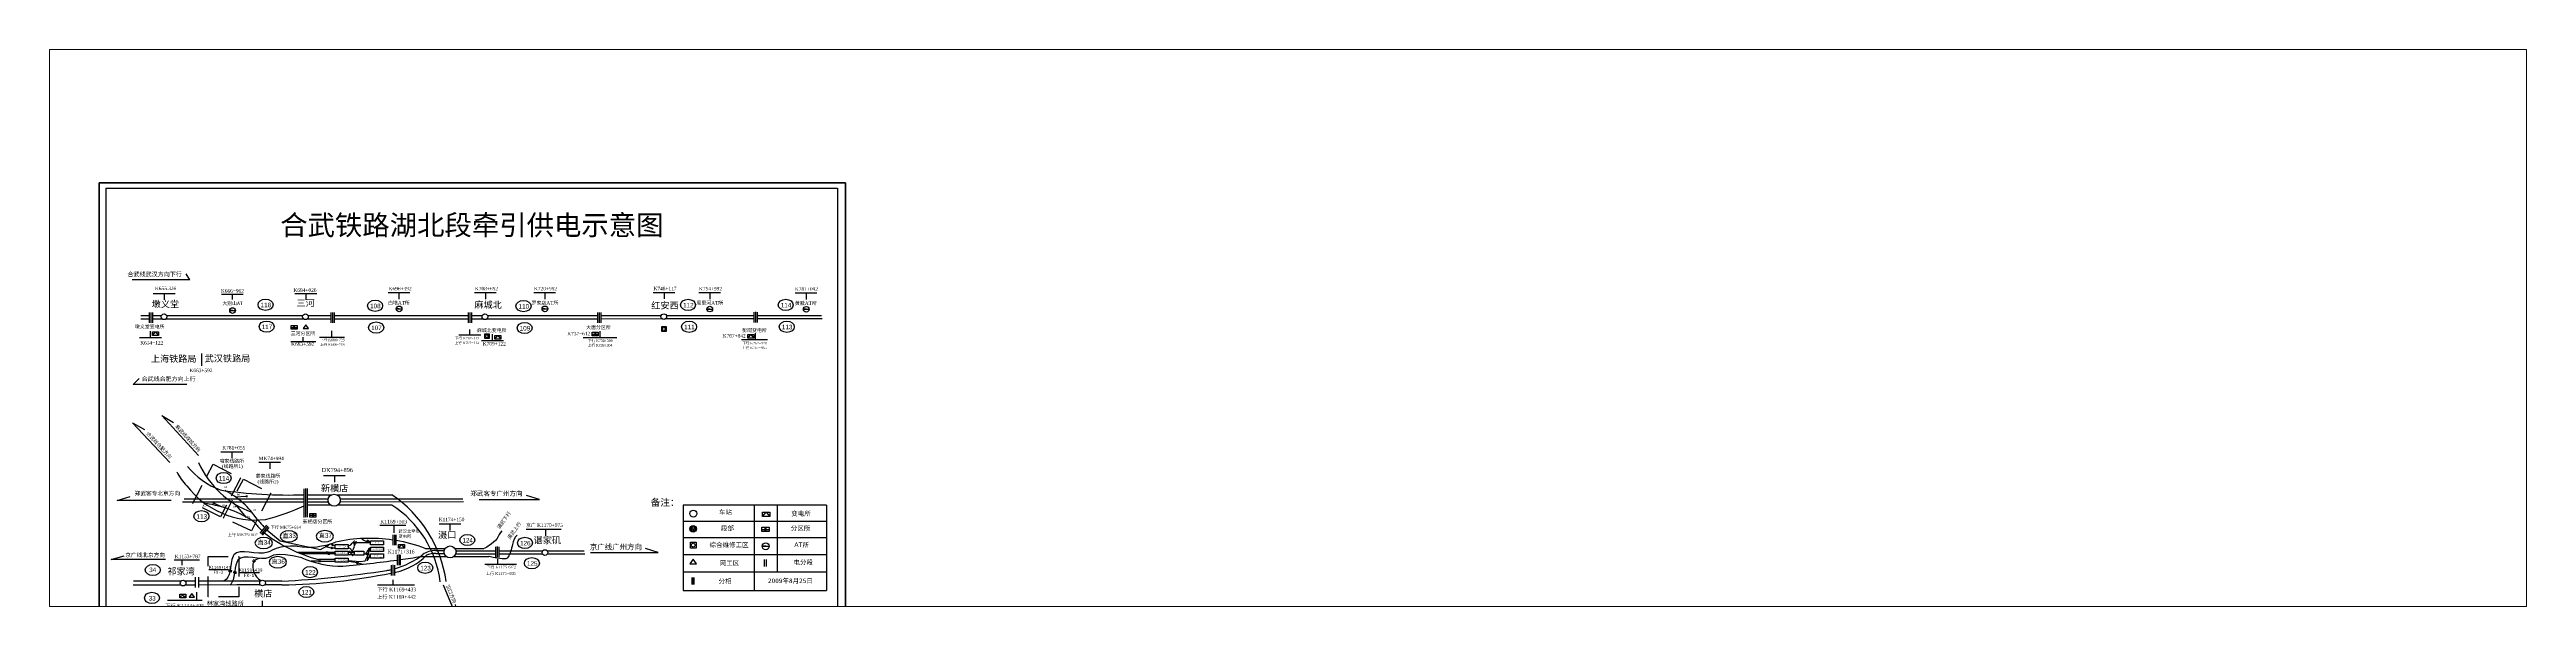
# Paper-space layout 'Layout1' of a CAD drawing. Header units: millimetres. Extents: x 245 to 2201, y 55 to 495.
# The model-space entities are those that its viewports show. They can reach past a viewport. Long polylines and large blocks are cut down to what shows.
import ezdxf

# ---------------------------------------------------------------- set-up
doc = ezdxf.new("R2010")
doc.units = ezdxf.units.MM
doc.header["$MEASUREMENT"] = 0
doc.linetypes.add('DASHED', pattern=[19.049999999999997, 12.7, -6.35])
for name, color, linetype, lineweight in [('上站', 10, 'Continuous', 35), ('上站2', 140, 'Continuous', 40), ('站线', 7, 'Continuous', 30)]:
    doc.layers.add(name, color=color, linetype=linetype, lineweight=lineweight)
doc.styles.get("Standard").update_dxf_attribs({"font": 'SimSun.ttf', "height": 6})
doc.styles.add('style1', font='TIMES.TTF', dxfattribs={"height": 1.5})
doc.styles.add('style12', font='SimSun.ttf', dxfattribs={"height": 25.5})
doc.styles.add('隶书', font='SimSun.ttf', dxfattribs={"height": 6.5})

# ---------------------------------------------------------------- blocks, each defined once
blk = doc.blocks.new('GK')
blk.add_lwpolyline([(1229.141677789151, 364.2860213285414), (1227.456014536725, 364.2818338093824), (1227.453868852095, 365.1455675846083), (1229.139532104522, 365.1497551037673)], close=True)
at = {"layer": '上站', "color": 1}
for p, q in [((1225.305913214531, 369.1571468478255), (1225.305913214531, 364.6803197689305)), ((1225.305913214531, 364.6803197689305), (1227.448520461127, 364.6803197689305)), ((1230.759829916145, 364.6803197689305), (1229.201571079991, 364.6803197689305)), ((1230.759829916145, 369.1571468478255), (1230.759829916145, 364.6803197689305))]:
    blk.add_line(p, q, dxfattribs=at)
at = {"layer": '上站'}
for p, q in [((1226.864172050685, 370.3250141180947), (1226.864172050685, 367.0160543094685)), ((1229.006784684819, 370.9089492789475), (1229.006784684819, 366.2374771464346))]:
    blk.add_line(p, q, dxfattribs=at)

msp = doc.modelspace()

# ---------------------------------------------------------------- linework, layer by layer
for p, q in [((88.73930480520471, 252.5994711476228), (91.70253227856915, 256.2656254941232)), ((91.70253227856915, 256.2656254941232), (94.66575975193359, 252.5994711476228)), ((241.3101168255048, 263.1560777791394), (238.7702078781026, 259.3489174481276)), ((238.7702078781026, 259.3489174481276), (244.1322381235482, 259.3489174481276)), ((244.1322381235482, 259.3489174481276), (241.4512230008254, 263.1560777791394)), ((429.7441106993674, 248.8865440327567), (432.7073381727319, 252.5526983792572)), ((432.7073381727319, 252.5526983792572), (435.6705656460963, 248.8865440327567)), ((333.8907663142277, 40.67033656538661), (336.8539937875921, 44.33649091188704)), ((336.8539937875921, 44.33649091188704), (339.8172212609566, 40.67033656538661))]:
    msp.add_line(p, q)
at = {"lineweight": -3}
for p, q in [((681.8383006532481, 249.8807614834169), (684.8015281266125, 253.5469158299173)), ((684.8015281266125, 253.5469158299173), (687.764755599977, 249.8807614834169)), ((696.4040225836279, 72.10610927245853), (700.0166824983348, 76.57575224377342)), ((700.0166824983348, 76.57575224377342), (703.6293424130416, 72.10610927245853)), ((627.2794738845034, 29.54460793855263), (624.1829086279499, 24.90305556353627)), ((624.1829086279499, 24.90305556353627), (630.7201022464922, 24.90305556353627)), ((630.7201022464922, 24.90305556353627), (627.451505437221, 29.54460793855263)), ((127.8407634115488, -4.524776316432053), (125.3008544641466, -8.331936647443854)), ((125.3008544641466, -8.331936647443854), (130.6628847095922, -8.331936647443854)), ((130.6628847095922, -8.331936647443854), (127.9818695868694, -4.524776316432053))]:
    msp.add_line(p, q, dxfattribs=at)
for points in [[(88.73930480520471, 256.2656254941232), (94.66575975193359, 256.2656254941232), (94.66575975193359, 252.5994711476228), (88.73930480520471, 252.5994711476228)], [(419.7666387992994, 254.2228158640985), (424.1765269921005, 254.2228158640985), (424.1765269921005, 249.4029235426372), (419.7666387992994, 249.4029235426372)], [(429.7441106993674, 252.5526983792572), (435.6705656460963, 252.5526983792572), (435.6705656460963, 248.8865440327567), (429.7441106993674, 248.8865440327567)], [(596.0424041990385, 261.3674087563627), (600.4522923918397, 261.3674087563627), (600.4522923918397, 256.5475164349014), (596.0424041990385, 256.5475164349014)], [(333.8907663142277, 44.33649091188704), (339.8172212609566, 44.33649091188704), (339.8172212609566, 40.67033656538661), (333.8907663142277, 40.67033656538661)]]:
    msp.add_lwpolyline(points, close=True)
for points in [[(226.772507398691, 262.5251827604764), (232.6989623454199, 262.5251827604764), (232.6989623454199, 258.8590284139759), (226.772507398691, 258.8590284139759)], [(526.8716028734877, 255.7744229592581), (532.7980578202166, 255.7744229592581), (532.7980578202166, 252.1082686127576), (526.8716028734877, 252.1082686127576)], [(681.8383006532481, 253.5469158299173), (687.764755599977, 253.5469158299173), (687.764755599977, 249.8807614834169), (681.8383006532481, 249.8807614834169)], [(245.4941739308051, 75.24883316775697), (251.420628877534, 75.24883316775697), (251.420628877534, 71.58267882125654), (245.4941739308051, 71.58267882125654)], [(696.4040225836279, 76.57575224377342), (703.6293424130416, 76.57575224377342), (703.6293424130416, 72.10610927245853), (696.4040225836279, 72.10610927245853)], [(695.8034147017319, 61.55774272089323), (703.0287345311456, 61.55774272089323), (703.0287345311456, 57.08809974957836), (695.8034147017319, 57.08809974957836)], [(624.8342164016811, 46.52894720527152), (630.2105928174896, 46.52894720527152), (630.2105928174896, 40.65270856363372), (624.8342164016811, 40.65270856363372)], [(115.9355532636912, -5.235358827610185), (121.8620082104201, -5.235358827610185), (121.8620082104201, -8.901513174110619), (115.9355532636912, -8.901513174110619)]]:
    msp.add_lwpolyline(points, close=True, dxfattribs=at)
for centre in [(421.833772716477, 251.8817247719046), (598.1095381162162, 259.0263176641688)]:
    msp.add_circle(centre, 1.549067057630964)
msp.add_circle((627.3543914162708, 43.67477349722219), 1.888566610089617, dxfattribs=at)
at = {"layer": '站线', "color": 5, "lineweight": 100}
for p, q in [((35.52161906694164, 404.5294322489913), (779.2440861148498, 404.5294322489915)), ((35.52161906694161, 404.5294322489913), (35.5216190669415, -41.26358683912781)), ((779.0994243092864, 404.5294322489915), (779.1728003518463, -41.26358683912782))]:
    msp.add_line(p, q, dxfattribs=at)
at = {"layer": '站线', "color": 5}
for p, q in [((42.1986745713848, 399.2691319217591), (771.1512286079014, 399.269131921759)), ((42.20660042549896, 399.2653435096072), (42.22859833868218, -33.80197280815628)), ((771.1231159831835, 399.2691319217591), (771.0079209060498, -33.93926605447632)), ((269.5457490029926, 272.3089346376506), (403.1124133846984, 272.3089346376505)), ((535.7820027084672, 272.3987294580094), (595.4924321841777, 272.3987294580095)), ((600.7263125481882, 272.3987294580095), (687.7970484872435, 272.3987294580095)), ((433.5842423289278, 38.03090039455328), (477.5296444284504, 38.03090039455333)), ((481.8808415666372, 38.03090039455333), (518.7232866438426, 38.03090039455327)), ((173.6526373110452, 7.797528942617646), (134.4330309735778, 7.786704748286274)), ((196.1979176694224, 7.797528942617647), (173.6526373110452, 7.797528942617646)), ((217.5840519296107, 7.797528942617646), (200.4283742232826, 7.797528942617647))]:
    msp.add_line(p, q, dxfattribs=at)
at = {"layer": '站线', "color": 7, "lineweight": -3}
for p, q in [((125.9706884956158, 307.8804959077497), (68.25361653377558, 307.8804959077497)), ((125.8295520001216, 307.8804959077497), (122.1878493142995, 313.9529480596016)), ((89.45374531250081, 294.4131710018207), (111.1611423030922, 294.4131710018207)), ((100.3704330593391, 294.4414214720198), (100.3704330593391, 287.9267387686066)), ((157.261453080901, 293.7091690023974), (178.9688500714924, 293.7091690023974)), ((168.4003718922149, 277.4003246357695), (165.5696929501382, 277.4003246357695)), ((165.5696929501382, 277.4003246357695), (171.2310508342916, 277.4003246357695)), ((168.1781408277393, 293.7374194725965), (168.1781408277393, 288.3421512924026)), ((230.5763358561376, 294.4131710018207), (252.283732846729, 294.4131710018207)), ((241.4930236029759, 294.4414214720198), (241.4930236029759, 287.9267387686066)), ((323.3087126429705, 295.2973856344283), (345.0161096335619, 295.2973856344283)), ((331.5444927316444, 278.9986523650368), (337.2058506157978, 278.9986523650368)), ((334.3751716737211, 278.9986523650368), (331.5444927316444, 278.9986523650368)), ((334.2254003898088, 295.3256361046273), (334.2254003898088, 288.8109534012141)), ((409.4681364205958, 295.2973856344282), (431.1755334111872, 295.2973856344282)), ((420.3848241674341, 295.3256361046273), (420.3848241674341, 288.8109534012141)), ((468.6040418616635, 295.2973856344282), (490.3114388522549, 295.2973856344282)), ((479.6705008924141, 278.9986523650367), (476.8398219503374, 278.9986523650367)), ((476.8398219503374, 278.9986523650367), (482.5011798344908, 278.9986523650367)), ((479.5207296085018, 295.3256361046273), (479.5207296085018, 288.8109534012141)), ((587.5051648947579, 295.3871804547871), (609.2125618853493, 295.3871804547871)), ((598.4218526415962, 295.4154309249862), (598.4218526415962, 288.900748221573)), ((632.8777643162007, 295.2067720798642), (654.5851613067921, 295.2067720798642)), ((641.1135444048746, 278.9080388104726), (646.774902289028, 278.9080388104726)), ((643.9442233469513, 278.9080388104726), (641.1135444048746, 278.9080388104726)), ((643.794452063039, 295.2350225500632), (643.794452063039, 288.72033984665)), ((728.9856169277296, 294.9147988484456), (750.693013918321, 294.9147988484456)), ((740.0520759584801, 278.6160655790541), (737.2213970164034, 278.6160655790541)), ((737.2213970164034, 278.6160655790541), (742.8827549005568, 278.6160655790541)), ((739.9023046745679, 294.9430493186446), (739.9023046745679, 288.4283666152314)), ((97.57855786163464, 250.3144203591552), (75.87116087104323, 250.3144203591552)), ((86.66187011479633, 250.2861698889561), (86.66187011479633, 256.8008525923693)), ((227.2666507849146, 260.6601498487352), (229.0648609118418, 260.6601498487352)), ((229.254149784367, 261.7953589257003), (229.254149784367, 259.5249407717691)), ((229.9166515212785, 261.7953589257003), (229.9166515212785, 259.4303379964311)), ((230.1059341825205, 260.6601498487352), (232.0934393932559, 260.6601498487352)), ((238.8549245428385, 246.6825594223411), (238.8549245428385, 250.8401950484609)), ((279.9801959293798, 250.5812744431645), (254.9090007383527, 250.5812744431645)), ((267.4190980874632, 250.5530239729654), (267.4190980874632, 257.0677066763786)), ((415.6663134273563, 252.8962568079452), (393.9589164367649, 252.8962568079452)), ((404.749625680518, 252.8680063377461), (404.749625680518, 258.5586360077209)), ((438.2903517528571, 247.2444800262205), (416.5829547622657, 247.2444800262205)), ((427.3736640060188, 247.2162295560214), (427.3736640060188, 253.7309122594346)), ((551.3509353705863, 250.2868212579236), (517.7219903290156, 250.2868212579236)), ((527.3657462597114, 253.9093900475169), (529.1639563866386, 253.9093900475169)), ((529.420959214888, 255.044599124482), (529.420959214888, 252.7741809705508)), ((530.0834609517995, 255.044599124482), (530.0834609517995, 252.6795781952129)), ((530.2727436130415, 253.9093900475169), (532.2602488237769, 253.9093900475169)), ((534.7160001511993, 250.2585707877245), (534.7160001511993, 256.7732534911377)), ((701.3688512101996, 248.2386974768806), (675.5804044370286, 248.2386974768806)), ((689.4644997098967, 248.2104470066816), (689.4644997098967, 254.7251297100948)), ((137.6339134993927, 234.7381866741325), (137.6339134993927, 222.4189793449075)), ((226.4665568905918, 246.6818630768956), (251.5508205312601, 246.6818630768956)), ((69.4138323820207, 203.6536884517236), (75.50214085410425, 209.7261406035755)), ((122.7642153766901, 203.6536884517236), (69.4138323820207, 203.6536884517236)), ((105.8768429893315, 126.151209104129), (68.87853785989188, 165.5082715691003)), ((68.87853785989188, 165.5082715691003), (80.5734627354613, 158.7564216120725)), ((134.4616705895023, 133.0349491212807), (97.83038183605419, 172.7338361659356)), ((97.83038183605419, 172.7338361659356), (109.4621131807923, 165.8736924639957)), ((53.39138248858353, 88.28158695122693), (66.32107843081167, 92.17795815132558)), ((107.4085366928061, 88.28158695122693), (53.39138248858353, 88.28158695122693)), ((247.9758163164811, 74.51900933298089), (247.9758163164811, 72.24859117904975)), ((248.6383180533926, 74.51900933298089), (248.6383180533926, 72.15398840371176)), ((414.0203233771317, 89.1509926334038), (474.1944071085528, 89.1509926334038)), ((474.1944071085528, 89.1509926334038), (461.2647111663247, 93.04736383350246)), ((617.454064277398, 83.38269787317853), (617.454064277398, -1.439733455082205)), ((617.5513380792622, 83.654162783756), (760.2351628670133, 83.654162783756)), ((688.3102006016873, -1.380016765175185), (688.3102006016871, 83.53207309443644)), ((711.0618669331315, 83.53207309443644), (711.0618669331316, 16.85812938010176)), ((760.1932627164015, 83.56003606905836), (760.1932627164015, -1.525999245707936)), ((245.9883173170288, 73.38380025601577), (247.7865274439559, 73.38380025601577)), ((248.8276007146346, 73.38380025601577), (250.8151059253701, 73.38380025601577)), ((374.1245287197748, 64.85654113951227), (395.8319257103662, 64.85654113951227)), ((385.0412164666132, 64.88479160971133), (385.0412164666132, 58.37010890629813)), ((460.9626752738095, 59.50549234036066), (495.9685532683568, 59.50549234036066)), ((480.2177492891069, 59.53374281055972), (480.2177492891069, 53.01906010714652)), ((617.5176207918215, 67.4571399728263), (760.1623453036902, 67.4571399728263)), ((760.1755950100683, 50.96953493268802), (617.5176207918215, 50.96953493268802)), ((696.4058564715837, 59.28396195299069), (698.5981693136329, 59.28396195299069)), ((698.8289434706013, 60.66796786007242), (698.8289434706013, 57.89995604590786)), ((699.6366416611309, 60.66796786007242), (699.6366416611309, 57.78461975891821)), ((699.8674082455274, 59.28396195299069), (702.2905028171172, 59.28396195299069)), ((47.45465712396935, 29.24488596234505), (60.38435306619749, 33.14125716244371)), ((101.471811328192, 29.24488596234505), (47.45465712396935, 29.24488596234505)), ((110.0934627242243, 29.1029053134647), (135.5218096783938, 29.1029053134647)), ((117.9473743364829, 29.1029053134647), (117.9473743364829, 23.74908558392906)), ((190.1621293721516, 26.21413538281638), (188.463793789012, 28.08075634746558)), ((191.2157834603856, 27.26333931531974), (189.3409959323396, 29.26224040022191)), ((254.516760343379, 28.49578027992754), (254.516760343379, 26.63890817709841)), ((255.4432249426573, 28.51002698319928), (255.4432249426573, 26.65315488037015)), ((261.9813083951231, 37.45059372881462), (261.9813083951231, 35.59372162598549)), ((262.9077729944013, 37.46484043208636), (262.9077729944013, 35.60796832925723)), ((263.7733108648331, 35.87791927464866), (263.7733108648331, 34.02104717181953)), ((264.6997754641113, 35.8921659779204), (264.6997754641113, 34.03529387509127)), ((302.251702254054, 28.43882063756567), (302.1045908365268, 28.29067491775459)), ((302.4579360934222, 28.27667227865641), (302.251702254054, 28.43882063756567)), ((302.4579360934222, 28.27667227865641), (302.6914895283262, 28.09304428480573)), ((302.6914895283262, 28.09304428480573), (302.4579360934222, 28.27667227865641)), ((302.6914895283262, 28.09304428480573), (302.520050371495, 27.91516445603338)), ((302.520050371495, 27.91516445603338), (302.6914895283262, 28.09304428480573)), ((524.9858838489688, 36.24597215811809), (592.6219321044811, 36.24597215811809)), ((592.6219321044811, 36.24597215811809), (579.6922361622529, 40.14234335821675)), ((617.5176207918215, 34.48192496974997), (760.1755950100683, 34.48192496974997)), ((699.6646646621238, 42.52603338195991), (696.2136031296001, 42.52603338195991)), ((696.2136031296001, 42.52603338195991), (703.1157261946474, 42.52603338195991)), ((698.1435308340438, 29.23627258949357), (698.1435308340438, 22.29699037180008)), ((700.1461334848985, 29.23627258949357), (700.1461334848985, 22.29699037180008)), ((312.7585530768113, 4.100872158209313), (349.8376012708152, 4.100872158209313)), ((378.3095128948626, 3.932483724187477), (392.102718167943, -28.9287171335701)), ((419.9210841383074, 24.60050031836568), (451.1926461398964, 24.60050031836568)), ((760.1755950100683, 16.85724168292668), (617.4476498051596, 16.85724168292668)), ((625.8601128419288, 11.27012969523766), (625.8601128419288, 4.330847477544182)), ((626.9281651440949, 11.4035745875689), (626.9281651440949, 4.464292369875409)), ((627.8627154927835, 11.27012969523766), (627.8627154927835, 4.330847477544182)), ((103.5134001411368, -11.28934576212055), (138.2715392634698, -11.28934576212055)), ((116.1219834412602, -7.088241850282884), (117.7005066729505, -7.088241850282884)), ((119.4293616054354, -7.088241850282884), (117.6253377169112, -5.886093304728547)), ((119.4293616054354, -7.088241850282884), (121.1582227492042, -7.088241850282884)), ((132.5382368620182, -3.222572046314895), (132.5382368620182, -11.28934603975995)), ((150.1823462707248, -23.17142287153888), (175.2231018832904, -23.17142287153888)), ((187.2018469918321, -18.62947687153519), (212.4901502742393, -18.62947687153519)), ((197.8750028975637, -11.84923500634022), (197.8750028975637, -18.63066921857353)), ((392.102718167943, -28.9287171335701), (390.6897977977972, -15.49881014524533)), ((617.454064277398, -1.439733455082205), (760.1932627164015, -1.525999245707936))]:
    msp.add_line(p, q, dxfattribs=at)
at = {"layer": '站线'}
for p, q in [((77.18437448989425, 272.317864541934), (85.41907159295943, 272.3176177447717)), ((76.98640680382232, 269.2835153275191), (85.41907159295944, 269.2835926280057))]:
    msp.add_line(p, q, dxfattribs=at)
at = {"layer": '站线', "color": 7}
for p, q in [((85.41907159295943, 275.4365744933893), (85.41907159295943, 265.1689766284912)), ((87.06167491941369, 275.5361363733173), (87.06167491941369, 265.1689766284912)), ((88.66381039567705, 275.4365744933893), (88.66381039567705, 265.1689766284912)), ((266.301010200275, 275.4365744933893), (266.301010200275, 265.1689766284912)), ((267.9436135267292, 275.5361363733173), (267.9436135267292, 265.1689766284912)), ((269.5457490029926, 275.4365744933893), (269.5457490029926, 265.1689766284912)), ((403.1124133846984, 275.4365744933893), (403.1124133846984, 265.1689766284912)), ((404.7550167111526, 275.5361363733173), (404.7550167111526, 265.1689766284912)), ((406.357152187416, 275.4365744933893), (406.357152187416, 265.1689766284912)), ((531.9706447135482, 275.4365744933893), (531.9706447135482, 265.1689766284912)), ((533.6132480400024, 275.5361363733173), (533.6132480400024, 265.1689766284912)), ((535.2153835162658, 275.4365744933893), (535.2153835162658, 265.1689766284912)), ((687.7970484872435, 275.851520368924), (687.7970484872435, 265.5839225040258)), ((689.4396518136978, 275.9510822488519), (689.4396518136978, 265.5839225040258)), ((691.0417872899611, 275.851520368924), (691.0417872899611, 265.5839225040258)), ((156.8029856468261, 136.7297699409373), (178.5103826374175, 136.7297699409373)), ((167.7196733936644, 136.7580204111364), (167.7196733936644, 130.2433377077232)), ((194.6190154303026, 126.2428011035972), (216.326412420894, 126.2428011035972)), ((205.5357031771409, 126.2710515737963), (205.5357031771409, 119.7563688703831)), ((239.5006226870114, 99.9105864705707), (239.5006226870114, 71.33116862656607)), ((241.1432260134657, 100.0280701502052), (241.1432260134657, 71.39336586873105)), ((242.745361489729, 99.94960441089643), (242.745361489729, 71.51776035305375)), ((258.9229393469927, 112.9260180676556), (280.6303363375841, 112.9260180676556)), ((269.839627093831, 112.9542685378547), (269.839627093831, 106.4395858344415)), ((202.2561887055209, 63.43944926706763), (195.5480913155191, 55.66609765264093)), ((203.5648106620137, 62.44166831365237), (196.7916668224258, 54.59294079239169)), ((204.7127024823923, 61.31957427973884), (198.0046050923905, 53.54622266531214)), ((328.027917992194, 53.84827372556902), (328.027917992194, 43.58067586067091)), ((329.6705213186483, 53.94783560549695), (329.6705213186483, 43.58067586067091)), ((331.2726567949117, 53.84827372556902), (331.2726567949117, 43.58067586067091)), ((332.3151750602278, 34.06070087996341), (332.3151750602278, 23.7931030150653)), ((333.9577783866821, 34.16026275989134), (333.9577783866821, 23.7931030150653)), ((335.5599138629455, 34.06070087996341), (335.5599138629455, 23.7931030150653)), ((430.3395035262101, 42.04727127149499), (430.3395035262101, 31.77967340659688)), ((431.9821068526644, 42.14683315142292), (431.9821068526644, 31.77967340659688)), ((433.5842423289278, 42.04727127149499), (433.5842423289278, 31.77967340659688)), ((131.1882921708602, 11.68884957629723), (131.1882921708602, 1.421251711399123)), ((134.4330309735778, 11.68884957629723), (134.4330309735778, 1.421251711399123)), ((326.5799161826144, 23.81629064349909), (326.5799161826144, 13.54869277860098)), ((328.2225195090687, 23.91585252342702), (328.2225195090687, 13.54869277860098)), ((329.824654985332, 23.81629064349909), (329.824654985332, 13.54869277860098))]:
    msp.add_line(p, q, dxfattribs=at)
at = {"layer": '站线', "color": 1}
for p, q in [((88.66381039567703, 272.3175204986534), (97.54090455788803, 272.3172544485946)), ((102.7679579927101, 272.3170977917147), (198.6841236040609, 272.3142231459087)), ((198.6841236040609, 272.3142231459087), (238.4638309549766, 272.3130017880662)), ((243.694416359319, 272.3128411932069), (266.301010200275, 272.3121471021105)), ((243.6960305863695, 272.3089346376505), (266.2733770451846, 272.3125780315104)), ((243.6960305863695, 272.3089346376505), (266.2733770451846, 272.3089346376505)), ((394.265708243679, 272.3089346376505), (403.1124133846984, 272.3089346376505)), ((406.3659075192172, 272.3089346376505), (417.2663794916838, 272.3089346376505)), ((422.5002598556944, 272.3089346376505), (531.970644713548, 272.3089346376506)), ((691.0417872899611, 272.3987294580095), (755.3187030746267, 272.3987294580094)), ((370.5077584317842, 38.22688168189245), (379.3065306351243, 38.2268816818925)), ((390.9657595431763, 38.03090039455322), (430.3395035262101, 38.03090039455328)), ((117.1386901673069, 7.781931694112574), (69.83191600992859, 7.780848657127081)), ((131.1882921708602, 7.785809234877676), (121.1124966797791, 7.783028422456967))]:
    msp.add_line(p, q, dxfattribs=at)
at = {"layer": '站线', "color": 3}
for p, q in [((88.66381039567705, 269.2836223718524), (98.09887529911836, 269.2837088611326)), ((102.2099577577228, 269.2837465465715), (239.0223446942611, 269.2850006773053)), ((243.1359765545871, 269.28514920636), (266.301010200275, 269.2859856158064)), ((243.1385479326232, 269.2878724915973), (266.2733770451846, 269.2887257023196)), ((406.3574742757312, 269.293487106994), (417.818172887955, 269.2939236008514)), ((421.9486092493635, 269.2940759310274), (531.9706447135482, 269.2981335352515)), ((691.0417872899611, 269.3058602524783), (755.7808034973423, 269.3075853933623)), ((370.9861860780002, 35.25041550378035), (379.3529803511204, 35.25112682236368)), ((390.818403925143, 35.05542407525418), (430.3395035262101, 35.05641681054443)), ((117.1226657499976, 3.766607285958491), (69.47874480806058, 3.751763204073995)), ((131.1882921708602, 3.821933548850029), (121.145303123772, 3.782430078786876))]:
    msp.add_line(p, q, dxfattribs=at)
at = {"layer": '站线', "color": 30}
for p, q in [((269.5457490029926, 269.2860681197407), (403.1124133846984, 269.2909940480723)), ((535.4116151256071, 269.2995298236112), (596.1239895748537, 269.3019993663899)), ((600.0949192929717, 269.3021608883349), (687.7970484872435, 269.3057282691496)), ((433.5842423289278, 35.05649831553163), (477.1242258136878, 35.05759200165318)), ((482.2863185733427, 35.05772166888681), (519.4309678756035, 35.058654709834)), ((172.6229151432273, 3.98491405002278), (134.4330309735778, 3.83469652624201)), ((196.2438442996419, 3.98491405002278), (172.6229151432273, 3.98491405002278)), ((217.5840519296107, 3.98491405002278), (200.3824475930631, 3.98491405002278))]:
    msp.add_line(p, q, dxfattribs=at)
at = {"layer": '站线', "color": 5, "lineweight": -3}
for p, q in [((118.5402081381399, 86.94761485093017), (239.5006226870114, 86.95595984631359)), ((120.0841804982667, 89.93756707087795), (239.5006226870114, 89.937567070878)), ((283.7861903886587, 43.0288339630697), (286.3401245383284, 43.96413670008587)), ((286.3401245383284, 43.96413670008587), (287.7499436807484, 45.50461769826688)), ((287.7499436807484, 45.50461769826688), (289.744849327777, 47.7246217087777)), ((289.5026411368235, 45.90836499933721), (289.1835712134562, 47.09842586772174)), ((289.6140906488363, 47.83502189349383), (289.7755940207426, 48.00605023640492)), ((289.9068838579988, 47.5996604139491), (289.6140906488363, 47.83502189349383)), ((289.9068838579988, 47.5996604139491), (290.0695432803477, 47.78016914286491))]:
    msp.add_line(p, q, dxfattribs=at)
at = {"layer": '站线', "color": 3, "lineweight": 30}
for p, q in [((149.9549039157762, 84.82674059874037), (148.7375868862753, 85.78598173123862)), ((149.3520132063831, 86.56571437353347), (150.569330235884, 85.60647324103525)), ((150.569330235884, 85.60647324103525), (149.9549039157762, 84.82674059874037)), ((157.3439761320551, 81.7533443991706), (150.2970026483381, 85.22729728381819))]:
    msp.add_line(p, q, dxfattribs=at)
at = {"layer": '站线', "color": 1, "lineweight": 30}
for p, q in [((170.9076058491225, 91.75325215864854), (181.9431720943251, 92.29037275507693)), ((181.906218143586, 92.73839422864987), (183.455922372864, 92.75891500707883)), ((181.9193623947536, 91.74575636670701), (181.906218143586, 92.73839422864987)), ((183.4690666240316, 91.76627714513594), (181.9193623947536, 91.74575636670701))]:
    msp.add_line(p, q, dxfattribs=at)
at = {"layer": '站线', "lineweight": -3}
for p, q in [((182.1956692204985, 71.26375064112653), (172.0225817104438, 83.58038950136688)), ((315.2977577116495, 63.4520452489827), (340.9055991416839, 63.4520452489827)), ((329.2682969186014, 63.34552630611836), (329.2682969186014, 56.04838701628944)), ((432.3345788901386, 29.62080608580902), (432.3345788901386, 24.58176311845421)), ((328.1763011856594, 9.12117792565266), (328.1763011856594, 4.082134958297843))]:
    msp.add_line(p, q, dxfattribs=at)
at = {"layer": '站线', "color": 1, "lineweight": -3}
for p, q in [((242.745361489729, 89.93756707087795), (263.9181131950566, 89.93756707087795)), ((242.745361489729, 86.95611460381568), (263.8890685298409, 86.95689438210884)), ((275.4578086877524, 89.93756707087795), (397.8944982175617, 89.93756707087795)), ((275.4869591067127, 86.95732211142335), (398.4101410312767, 86.96185550894012))]:
    msp.add_line(p, q, dxfattribs=at)
at = {"layer": '站线', "color": 0, "lineweight": -3}
for p, q in [((242.7474947048686, 93.79115080082028), (267.1344632353483, 93.79115080082028)), ((242.8754752091918, 83.6764529597292), (266.0191657781872, 83.67669900106236)), ((272.2414586474608, 93.79115080082028), (327.6539462849978, 93.79115080082028)), ((273.3568563367183, 83.67677700829124), (327.2482547391628, 83.67734992951438)), ((161.1957827240849, -19.06040173882332), (161.1957827240849, -23.1532669516555))]:
    msp.add_line(p, q, dxfattribs=at)
at = {"layer": '站线', "color": 5, "lineweight": 30}
for p, q in [((202.6976271842629, 58.98450251330139), (216.0101708755901, 47.98929610596679)), ((216.0101708755901, 47.98929610596679), (256.1025940250474, 39.29719573948705)), ((256.1025940250474, 39.29719573948705), (262.7570391102199, 43.00868814281057)), ((260.7894724940343, 42.40199792353269), (267.1534989601569, 41.11677904275712)), ((267.6316351761197, 41.04853660902154), (270.7510342173991, 40.90067800259385)), ((268.3463555538256, 43.78602531016077), (270.7324124318184, 42.91455172373935))]:
    msp.add_line(p, q, dxfattribs=at)
at = {"layer": '站线', "color": 6, "lineweight": 30}
for p, q in [((297.3206173970093, 49.93072952290072), (299.0978598469155, 48.71129015789484)), ((263.1260066704563, 43.12427802158891), (265.4600725229466, 44.85028036657241)), ((267.9798563175136, 44.13562816530066), (266.3308406874092, 45.08768778323931)), ((299.0978598469155, 48.71129015789484), (301.3689678169612, 47.70875295921724))]:
    msp.add_line(p, q, dxfattribs=at)
at = {"layer": '站线', "color": 125, "lineweight": 30}
for p, q in [((261.97459032341, 36.4278291616647), (233.1418081407656, 36.42782916166471)), ((263.7753584009204, 34.9961955263534), (236.647359664875, 34.9961955263534)), ((270.7631571247912, 29.3666033804966), (254.1552739139879, 29.3666033804966)), ((270.7344745758601, 27.50268593739384), (255.4464885294656, 27.50268593739384))]:
    msp.add_line(p, q, dxfattribs=at)
at = {"layer": '站线', "color": 53, "lineweight": 30}
msp.add_line((254.516760343379, 27.55708918696291), (246.8808040054309, 27.55708918696291), dxfattribs=at)
at = {"layer": '站线', "color": 51, "lineweight": -3}
for p, q in [((270.7680000388282, 36.45173444533975), (262.9107691170168, 36.45173444533975)), ((270.7432855549414, 35.00853637365253), (264.7002079898671, 35.00853637365253)), ((283.7540709329987, 34.27328885106181), (287.9325684067662, 34.27328885106181)), ((283.7794415536191, 36.59387212917682), (284.9220568197488, 36.59387212917682)), ((290.0347992777242, 43.12569463099135), (289.5347918370971, 45.77028644628808)), ((290.9834480256104, 46.14489790588777), (291.3365433256549, 46.14489790588777))]:
    msp.add_line(p, q, dxfattribs=at)
at = {"layer": '站线', "color": 125, "lineweight": -3}
for p, q in [((283.7802851579982, 28.47157866275302), (295.4850772216159, 27.2689453859166)), ((283.7968760441436, 27.79217824162151), (292.598950413776, 26.20729198715708)), ((295.4850772216159, 27.2689453859166), (300.4572501941657, 28.14232594653367)), ((300.4572501941657, 28.14232594653367), (301.7877392802329, 30.71408496877848)), ((301.7877392802329, 30.71408496877848), (303.1824238704957, 33.40993021527802)), ((302.8701149446933, 32.78550844691563), (302.8565860300005, 30.87384854268748)), ((303.1824238704957, 33.40993021527802), (304.0836554679699, 35.8250346182449)), ((304.0836554679699, 37.52037554240269), (304.6576188926047, 37.9442141787531)), ((304.0836554679699, 35.8250346182449), (304.0836554679699, 37.52037554240269))]:
    msp.add_line(p, q, dxfattribs=at)
at = {"layer": '站线', "color": 70, "lineweight": -3}
msp.add_line((285.3567630324251, 36.58813758534416), (287.9697182441087, 36.58813758534416), dxfattribs=at)
at = {"layer": '站线', "color": 130, "lineweight": -3}
for p, q in [((288.367555820907, 34.27215828778753), (290.0523587466741, 34.24236862659382)), ((288.4122980976681, 36.595806345862), (290.0523587466741, 36.56601668466828)), ((299.1051398402706, 34.94891618753172), (301.1386013319352, 34.87886212831108)), ((301.1386013319352, 34.87886212831108), (301.9334328811601, 36.14283186804278)), ((301.1386013319352, 34.87886212831108), (302.4709026051933, 34.36513690109678)), ((301.9334328811601, 36.14283186804278), (303.4760728465553, 39.13174149570659)), ((303.4760728465553, 39.13174149570659), (304.5979729384635, 39.66879991433416))]:
    msp.add_line(p, q, dxfattribs=at)
at = {"layer": '站线', "color": 97, "lineweight": 30}
for p, q in [((291.8047125120793, 46.13054111443853), (305.8361967010133, 46.13054111443853)), ((303.3650920036453, 47.60908631497659), (305.8156065052171, 47.59133783370817))]:
    msp.add_line(p, q, dxfattribs=at)
at = {"layer": '站线', "color": 53, "lineweight": -3}
for p, q in [((293.1014886675475, 26.0973413035008), (298.6095088198645, 24.7673021514014)), ((305.0550190449139, 39.63350727046054), (305.8171374909434, 39.62161592422308)), ((305.1145400206296, 37.93108329928873), (305.8230739662104, 37.93108329928873))]:
    msp.add_line(p, q, dxfattribs=at)
at = {"layer": '站线', "color": 242, "lineweight": 30}
msp.add_line((301.3689678169612, 47.70875295921724), (302.9134824587527, 47.62144078351957), dxfattribs=at)
at = {"layer": '站线', "color": 175, "lineweight": -3}
for p, q in [((303.1278829497605, 28.8503309806074), (302.4579360934222, 28.27667227865641)), ((302.8571796775286, 30.7028474422641), (302.9318230428762, 28.68849697757105)), ((302.9311474723913, 34.22802896003137), (305.8213555128459, 33.99985599381398)), ((303.7020963312461, 29.82555758454509), (303.1278829497605, 28.8503309806074)), ((304.084905252239, 31.41269134431241), (303.7020963312461, 29.82555758454509)), ((304.7165462207922, 32.71300256372706), (304.084905252239, 31.41269134431241)), ((305.8266983405847, 32.78948585023863), (304.7165462207922, 32.71300256372706))]:
    msp.add_line(p, q, dxfattribs=at)
at = {"layer": '站线', "color": 2, "lineweight": -3}
for p, q in [((356.0088116783954, 32.39831186634547), (381.1080806365748, 32.39831186634547)), ((360.482192800504, 40.24263028921996), (380.2119958696393, 40.24263028921996)), ((389.120519513092, 32.39831186634547), (423.9235809503448, 32.32769535213185)), ((390.0166042800275, 40.24263028921996), (418.8851162695391, 40.24263028921996))]:
    msp.add_line(p, q, dxfattribs=at)
at = {"layer": '站线', "color": 7, "linetype": 'DASHED', "lineweight": -3}
for points in [[(149.0745542383841, 124.4410380115984), (176.3303092183726, 110.3915646436471), (156.4310124464164, 71.7621900668056), (128.9118322774957, 85.3551083372937)], [(179.2164078368254, 109.462432928634), (206.4721628168139, 95.4129595606828), (187.1989529675709, 58.04571469479072), (159.2795082667769, 70.77534912508565)], [(143.9836833755938, 32.32943976088852), (174.647055597557, 32.47601882921936), (174.6766497701701, -7.886162822896836), (144.0247662614468, -7.767861956247316)]]:
    msp.add_lwpolyline(points, close=True, dxfattribs=at)
at = {"layer": '站线', "color": 9, "lineweight": -3}
for points in [[(270.748652198803, 44.11872112284618), (283.7789869124463, 44.11872112284618), (283.7789869124463, 40.06374439909268), (270.748652198803, 40.06374439909268)], [(270.748652198803, 37.71615075173031), (283.7789869124463, 37.71615075173031), (283.7789869124463, 33.66117402797681), (270.748652198803, 33.66117402797681)], [(270.748652198803, 30.67330785479135), (283.7789869124463, 30.67330785479135), (283.7789869124463, 26.83176563213055), (270.748652198803, 26.83176563213055)], [(290.0481317903104, 37.50556617431721), (299.1223257923702, 37.50556617431721), (299.1223257923702, 33.66997161844483), (290.0481317903104, 33.66997161844483)], [(305.8150056564264, 48.05180165475758), (318.725826998867, 48.05180165475758), (318.725826998867, 43.79782591286494), (305.8150056564264, 43.79782591286494)], [(305.8150056564264, 41.53359253291273), (318.7944748176233, 41.53359253291273), (318.7944748176233, 37.27961679102009), (305.8150056564264, 37.27961679102009)], [(305.8150056564264, 35.01538341106789), (318.8631915598889, 35.01538341106789), (318.8631915598889, 30.69279265902878), (305.8150056564264, 30.69279265902878)]]:
    msp.add_lwpolyline(points, close=True, dxfattribs=at)
at = {"layer": '站线', "lineweight": -3}
for points in [[(144.9157202853746, 19.23119976945532), (163.9010832349502, 19.23119976945532)], [(164.2085871315758, 17.9294162639851), (167.3012994908631, 17.03660504001402)], [(164.346041067126, 18.61619388160545), (167.4387534264133, 17.72338265763437)], [(164.5522207798585, 19.30297256944129), (167.6449331391459, 18.41016134547021)], [(168.9118143338151, 16.32313303728688), (172.0045266931024, 15.4303218133158)], [(169.0492682693653, 17.00991065490723), (172.1419806286526, 16.11709943093615)], [(169.2554479820978, 17.69668934274307), (172.3481603413852, 16.80387811877199)], [(174.7192398785438, 16.2987348556039), (195.328069904465, 16.2987348556039)]]:
    msp.add_lwpolyline(points, dxfattribs=at)
at = {"layer": '站线', "color": 7, "lineweight": -3}
for centre, radius in [((100.1543986884826, 271.2298760864483), 2.830678942076702), ((168.4003718922149, 277.4003246357695), 2.830678942076702), ((241.0790904043643, 271.2298760864483), 2.830678942076702), ((334.3751716737211, 278.9986523650368), 2.830678942076702), ((419.8833196736891, 271.2298760864483), 2.830678942076702), ((479.6705008924141, 278.9986523650367), 2.830678942076702), ((598.1093723661829, 271.3196709068072), 2.830678942076702), ((643.9442233469513, 278.9080388104726), 2.830678942076702), ((740.0520759584801, 278.6160655790541), 2.830678942076702), ((269.6879609414045, 88.3908659021838), 5.973560707088836), ((627.5313357805873, 75.07799705582522), 3.451061532523679), ((627.4040730625588, 59.85291012226654), 3.300759257274198), ((627.397288037305, 59.79814889231676), 2.318102331177045), ((627.4040730625588, 59.85291012226654), 1.120473641450936), ((385.1143000748334, 36.82929746029572), 5.973560707088836), ((479.7052429975438, 36.21995750774681), 2.830678942076702), ((699.6646646621238, 42.52603338195991), 3.451061532523679), ((119.1261498661645, 5.766305930600538), 2.830678942076702), ((198.3131459463525, 5.916424849380974), 2.830678942076702)]:
    msp.add_circle(centre, radius, dxfattribs=at)
at = {"layer": '站线', "lineweight": -3}
msp.add_arc((219.7272963499319, 163.7658763551585), 93.12867850421078, 203.9519983762767, 249.8510590979106, dxfattribs=at)
at = {"layer": '站线', "color": 3}
for centre, radius, start, end in [((164.5730503354488, 143.1330042223462), 58.03734126932424, 207.2338306508691, 223.9902430891662), ((319.1867498765884, 74.48459887618182), 58.92335198816625, 281.7819402672673, 315.9737484123791), ((209.1806891752566, 587.2843880477981), 583.360002804154, 281.9354033724163, 282.0714290697038)]:
    msp.add_arc(centre, radius, start, end, dxfattribs=at)
at = {"layer": '站线', "color": 3, "lineweight": 30}
for centre, radius, start, end in [((191.6695462699113, 155.1208226442335), 86.46124611968054, 217.2186717639828, 276.2985943919497), ((126.7953093611782, -26.44170858226354), 112.4767963379875, 55.7839678638673, 82.34613424259061), ((139.9858878581385, 305.4210874336765), 244.0303954567064, 284.5167302254964, 294.1459169470567), ((254.4333959585813, 117.0860183790435), 81.79024194052904, 218.1511251673616, 226.0858760058647), ((369.7908770797899, 14.67212231045262), 20.57854254054612, 86.64108935664918, 113.6775131520383)]:
    msp.add_arc(centre, radius, start, end, dxfattribs=at)
at = {"layer": '站线', "color": 1}
for centre, radius, start, end in [((184.4641264263023, 172.5881519863192), 79.23428590581528, 219.5858199059831, 248.9846230483163), ((309.4247440607032, 95.5812017273511), 78.13751130754913, 285.1339800560734, 308.5249879320252)]:
    msp.add_arc(centre, radius, start, end, dxfattribs=at)
at = {"layer": '站线', "color": 1, "lineweight": 30}
for centre, radius, start, end in [((225.2577592667366, 572.469315600349), 478.8726498954095, 261.690293380358, 271.7035254603625), ((119.4460414452998, 19.15873102015415), 89.12168074487633, 34.02726966677959, 62.22404944941509), ((256.2717913879213, 117.7407145423907), 79.51404606814981, 217.594300211605, 225.3004009279247), ((370.9912167101241, 14.52845054013024), 23.71762506636509, 91.05419282835972, 123.1065918092429)]:
    msp.add_arc(centre, radius, start, end, dxfattribs=at)
at = {"layer": '站线', "color": 0, "lineweight": -3}
for centre, radius, start, end in [((256.1882168282107, -10.92798391603139), 126.4788301734833, 8.412499212086432, 55.81731168564692), ((270.2805692900907, -5.838602399067554), 105.8415789784455, 6.959684730079304, 57.43640397005622)]:
    msp.add_arc(centre, radius, start, end, dxfattribs=at)
at = {"layer": '站线', "color": 125, "lineweight": 30}
msp.add_arc((289.641358013269, 169.7670056672285), 144.815521015454, 231.8011190862044, 255.8156028986683, dxfattribs=at)
at = {"layer": '站线', "color": 6, "lineweight": 30}
for centre, radius, start, end in [((305.172006826073, -106.4593227550008), 156.8632145337048, 81.62183592197566, 102.5589235368021), ((243.9458655342853, 117.9260359281024), 76.25963244576658, 261.6750616376843, 290.8296785743743)]:
    msp.add_arc(centre, radius, start, end, dxfattribs=at)
at = {"layer": '站线', "color": 5, "lineweight": 30}
msp.add_arc((205.5501158671922, 22.65675513551381), 16.98808509486396, 164.2604451718186, 237.619116235495, dxfattribs=at)
at = {"layer": '站线', "color": 53, "lineweight": 30}
for centre, radius, start, end in [((198.0627194602665, 16.86261686827728), 13.80433750904323, 99.32341170999294, 124.3262610303739), ((276.7137405332804, 119.2286404986805), 96.45880566354967, 246.0331804362194, 271.0302527476375), ((195.1330957171608, 1015.858290613723), 996.5505544748486, 274.7880635830284, 277.912284867763)]:
    msp.add_arc(centre, radius, start, end, dxfattribs=at)
at = {"layer": '站线', "color": 51, "lineweight": -3}
msp.add_arc((241.9092707722421, 59.72762329743122), 50.90757919319798, 329.9999999999999, 344.5846757618866, dxfattribs=at)
at = {"layer": '站线', "color": 2, "lineweight": -3}
for centre, radius, start, end in [((305.172006826073, -106.4593227550008), 156.8632145337048, 69.35582836567943, 80.42194151836179), ((195.1330957171608, 1015.858290613723), 996.5505544748486, 278.1006746592772, 279.2897846315244)]:
    msp.add_arc(centre, radius, start, end, dxfattribs=at)
at = {"layer": '站线', "color": 5}
for centre, radius, start, end in [((172.4087798282124, 966.5835464942342), 959.8496927446109, 272.6976192038815, 278.9666366966915), ((309.4247440607032, 95.5812017273511), 78.13751130754913, 279.2689606266424, 282.6826649796953)]:
    msp.add_arc(centre, radius, start, end, dxfattribs=at)
at = {"layer": '站线', "color": 30}
msp.add_arc((209.1806891752566, 587.2843880477981), 583.360002804154, 270.8253803319358, 281.609867262812, dxfattribs=at)
at = {"layer": '站线', "color": 1, "lineweight": -3}
for centre in [(201.3008552588537, 283.1600431595722), (458.3076796350335, 281.8057609286421), (719.5601898226882, 282.9934049529301), (159.5299459560383, 110.4776713425796), (402.3522547553771, 48.74474047377851), (88.95838423385362, 18.89261480949244)]:
    msp.add_ellipse(centre, major_axis=(-7.491496392848148, 0), ratio=0.7451604419846909, dxfattribs=at)
at = {"layer": '站线', "color": 5, "lineweight": -3}
for centre in [(310.4273321829087, 282.1886884171057), (622.2242496228614, 282.9971717979782), (459.7665681721942, 45.87527630912575), (245.6092536453209, 16.80554485737309)]:
    msp.add_ellipse(centre, major_axis=(-7.491496392848148, 0), ratio=0.7451604419846909, dxfattribs=at)
at = {"layer": '站线', "color": 70, "lineweight": -3}
msp.add_ellipse((202.3905264055345, 261.368876358072), major_axis=(-7.491496392848148, 0), ratio=0.7451604419846909, dxfattribs=at)
at = {"layer": '站线', "color": 30, "lineweight": -3}
for centre in [(311.5170033295894, 260.3975216156056), (623.3139207695422, 261.2060049964781), (466.6900580614817, 25.6202346210008), (241.9506426539112, -3.050346646817502)]:
    msp.add_ellipse(centre, major_axis=(-7.491496392848148, 0), ratio=0.7451604419846909, dxfattribs=at)
at = {"layer": '站线', "color": 3, "lineweight": -3}
for centre in [(459.3973507817143, 260.014594127142), (720.649860969369, 261.2022381514299), (137.4414083536856, 72.48291616957715), (360.3923743142757, 21.04694229787572), (88.11210211304319, -8.893467333669719)]:
    msp.add_ellipse(centre, major_axis=(-7.491496392848148, 0), ratio=0.7451604419846909, dxfattribs=at)
at = {"layer": '站线', "color": 125, "lineweight": -3, "extrusion": (0, 0, -1)}
msp.add_ellipse((199.4781828144933, 45.74926877156656), major_axis=(8.687970999218445, 0), ratio=0.6425397556833032, dxfattribs=at)
at = {"layer": '站线', "color": 5, "lineweight": -3, "extrusion": (0, 0, -1)}
msp.add_ellipse((224.4503821666453, 52.40230375578028), major_axis=(8.687970999218445, 0), ratio=0.6425397556833032, dxfattribs=at)
at = {"layer": '站线', "color": 6, "lineweight": -3, "extrusion": (0, 0, -1)}
msp.add_ellipse((260.4439689223825, 52.56012155819451), major_axis=(8.687970999218445, 0), ratio=0.6425397556833032, dxfattribs=at)
at = {"layer": '站线', "color": 53, "lineweight": -3, "extrusion": (0, 0, -1)}
msp.add_ellipse((213.4636989218543, 26.67097080242399), major_axis=(8.687970999218445, 0), ratio=0.6425397556833032, dxfattribs=at)
at = {"layer": '站线', "color": 2, "lineweight": -3}
for points, start_tangent, end_tangent in [([(436.8761531565588, 57.93202490755459), (431.9346150843267, 50.21124035686614), (424.2104643315986, 43.44955987269907), (418.9810683029125, 40.23656231145549)], (-0.7748332046755161, -0.6321657258443154), (-0.9363795191552472, -0.3509891680758656)), ([(451.9580069614206, 53.51214529591073), (447.4174611038779, 44.31234643601135), (442.999630042872, 31.92328297306801), (423.9686601582698, 32.32201969083155), (423.9235809503448, 32.32769535213185)], (-0.8241572117314803, -0.566361095372018), (0.9350488394469493, -0.3545189245285971))]:
    msp.add_spline(points, degree=3, dxfattribs=dict(at, start_tangent=start_tangent, end_tangent=end_tangent))
at = {"layer": '站线', "color": 6, "lineweight": 30}
msp.add_open_spline([(232.9044709105906, 42.46996164957091), (213.0196033765873, 43.66184779189871), (202.2038261683317, 28.74145217112669), (167.7675564910606, 44.82658995406737), (167.0817673098778, 24.54716503415367), (166.0624868856419, 18.86698552189799)], degree=3, knots=[0, 0, 0, 0, 17.90262117624509, 51.80772146543646, 66.97194452355748, 66.97194452355748, 66.97194452355748, 66.97194452355748], dxfattribs=at)
at = {"layer": '站线', "color": 53, "lineweight": 30}
msp.add_open_spline([(237.6618403538836, 31.05864326431174), (209.4170454849409, 37.08473100979313), (205.0944960236247, 23.933320196399), (173.4606162670922, 38.70946521040583), (171.2812904147106, 21.80517700385887), (170.6419675273743, 17.29642573317697)], degree=3, knots=[2.15019404810457, 2.15019404810457, 2.15019404810457, 2.15019404810457, 17.90262117624509, 51.80772146543646, 63.67202727726261, 63.67202727726261, 63.67202727726261, 63.67202727726261], dxfattribs=at)
at = {"layer": '站线', "color": 5, "lineweight": -3}
msp.add_spline([(287.6153106705824, 36.59835351853872), (283.7836595755216, 41.06771532093808), (283.7588995688135, 41.08201051747614), (283.7627256890482, 41.0886375521186)], degree=3, dxfattribs=at)
at = {"layer": '站线', "color": 5, "lineweight": 30}
msp.add_open_spline([(165.7913930219004, 17.47248826678307), (164.9055085678622, 13.27935666715357), (163.4118846756801, 9.591922270059847), (159.9574327673113, 7.976965456324706)], degree=3, dxfattribs=at)
at = {"layer": '站线', "color": 30, "lineweight": 30}
msp.add_open_spline([(170.4376590754704, 15.88264871377836), (169.7436513303566, 11.21362475865287), (168.8017658061664, 6.603980129293592), (165.9441978479914, 3.984914050022794)], degree=3, dxfattribs=at)

# ---------------------------------------------------------------- block references
at = {"layer": '上站', "color": 5}
for p, xscale, yscale, zscale, rotation in [((83.34323834333881, -81.22398070283042), 0.1703723074865265, 0.1703723074865167, 0.1703723074865166, 17.98771034628427), ((-3.790128722238364, 81.40258098451203), 0.2138725578625139, 0.213872557862544, 0.2138725578625435, 334.8587816273471), ((-3.030103664856938, 84.27472930639168), 0.2138725578625139, 0.213872557862544, 0.2138725578625435, 334.8587816273471), ((544.647103859165, 113.6635851211761), 0.2111818438267961, 0.211181843826779, 0.2111818438267819, 179.8576663040213), ((547.7113249250566, 113.7000355708117), 0.2111818438267961, 0.211181843826779, 0.2111818438267819, 179.8576663040213), ((28.65147598360397, -42.82076530442666), 0.2111818438268529, 0.211181843826779, 0.2111818438267819, 359.8576663040213), ((240.2039610745442, 109.3775633818568), 0.06274270519476123, 0.06274270519474356, 0.06274270519474993, 291.1266173772896), ((551.0910852737676, 123.0600915030157), 0.2111818438267961, 0.211181843826779, 0.2111818438267819, 179.8576663040213), ((33.36919287938269, -50.9753002560121), 0.2111818438268529, 0.211181843826779, 0.2111818438267819, 359.8576663040213), ((562.2151963223174, 111.4406797856375), 0.2111818438267961, 0.211181843826779, 0.2111818438267819, 179.8576663040213), ((562.6538706000453, 124.6828175740304), 0.2111818438267961, 0.211181843826779, 0.2111818438267819, 179.8576663040213), ((273.6076024337863, 129.265680958911), 0.08014251239446303, 0.08014251239444548, 0.08014251239446073, 269.8576663040097), ((564.3411106051377, 116.6529851136331), 0.2111818438267961, 0.211181843826779, 0.2111818438267819, 179.8576663040213), ((564.3981007677163, 114.8952588907707), 0.2111818438267961, 0.211181843826779, 0.2111818438267819, 179.8576663040213)]:
    msp.add_blockref('GK', p, dxfattribs=dict(at, xscale=xscale, yscale=yscale, zscale=zscale, rotation=rotation))

# ---------------------------------------------------------------- texts
at = {"lineweight": -3, "attachment_point": 1}
for s, insert, char_height, width in [('{\\fSimSun|b0|i0|c134|p2;\\H1.187x;备注：}', (584.9571485287947, 89.6127790847525), 5.77872145795827, 27.91564869517229), ('{\\fSimSun|b0|i0|c134|p2;\\H1.187x;车站}', (653.0533313790675, 78.81349863495643), 3.90132442783281, 22.01056891894669), ('{\\fSimSun|b0|i0|c134|p2;变电所}', (725.086563920345, 77.45296740674308), 4.632822758051461, 21.96550460127697), ('{\\fSimSun|b0|i0|c134|p2;段部}', (655.0310753700027, 62.81750411869947), 4.632822758051461, 88.54451142353538), ('{\\fSimSun|b0|i0|c134|p2;\\H1.187x;分区所}', (724.6365670026862, 62.70755784446732), 3.90132442783281, 22.01056891894669), ('综合维修工区', (643.6221520703765, 46.21450864076874), 4.632822758051461, 58.13884438730854), ('{\\fSimSun|b0|i0|c134|p2;网工区}', (653.8446198042764, 28.03027034105354), 4.632822758051461, 35.69726734064484), ('电分段', (727.2623493190639, 28.83837155755245), 4.632822758051461, 35.69726734064484), ('{\\fArial|b0|i0|c0|p32;AT}所', (728.0631557104387, 46.27723265729064), 4.632822758051461, 21.97051007191722), ('{\\fSimSun|b0|i0|c134|p2;分相}', (652.6870388781908, 9.997203206050969), 4.632822758051461, 35.69726734064484), ('{\\H1.187x;2009年8月25日}', (701.8214505504494, 10.46383633085688), 3.90132442783281, 49.16880688047471)]:
    msp.add_mtext(s, dxfattribs=dict(at, insert=insert, char_height=char_height, width=width))
at = {"insert": (333.6762102207173, 58.9641304283399), "char_height": 3.037760180565101, "width": 23.97615666939701, "attachment_point": 1}
msp.add_mtext('{\\fSimSun|b1|i0|c134|p2;武汉北牵引变电所}', dxfattribs=at)
at = {"layer": '上站2', "style": 'style12'}
msp.add_text('合武铁路湖北段牵引供电示意图', height=20, dxfattribs=at).set_placement((215.874559453152, 352.5285392248436))
at = {"layer": '站线'}
for s, height, style, p in [('合武线武汉方向下行', 4.308531988224445, '隶书', (63.67314093803225, 311.4094231596756)), ('K708+652', 3.5, 'style1', (409.9413739756267, 297.4795719435866)), ('K720+992', 3.5, 'style1', (468.8143553504742, 297.4795719435866)), ('麻城北', 6.5, '隶书', (409.3769446452634, 279.8456052129526)), ('罗家店AT所', 3.5, 'style1', (466.3363012506666, 283.3848100136721)), ('红安西', 6.5, '隶书', (585.5750681727736, 279.2096177090637)), ('周里河AT所', 3.5, 'style1', (630.6100237052037, 283.294196459108)), ('墩义堂变电所', 3.5, 'style1', (71.17875398690421, 259.6272160573936)), ('K654+122', 3.5, 'style1', (76.46107229476434, 243.5048763549615)), ('三河分区所', 3.5, 'style1', (226.298544666508, 252.876058687519)), ('下行 K686+723', 2.5, 'style1', (255.8685778411657, 246.8316179996808)), ('上行 K707+112', 2.5, 'style1', (389.8511177741318, 243.982824865394)), ('下行 K707+112', 2.5, 'style1', (390.0816645596899, 248.5661772199529)), ('麻城北变电所', 3.5, 'style1', (412.0072213217068, 255.9142889425276)), ('大唐分区所', 3.5, 'style1', (520.7170124420686, 258.9566301742307)), ('上海铁路局', 6.5, '隶书', (87.06074535964353, 226.0515322061076)), ('武汉铁路局', 6.5, '隶书', (140.600129334613, 226.3590952005818)), ('K683+592', 3.5, 'style1', (226.8566064588424, 242.2336083706065)), ('上行 K686+718', 2.5, 'style1', (255.6380310556076, 242.2482656451219)), ('K709+122', 3.5, 'style1', (417.7648351782884, 242.5584354966894)), ('合武线合肥方向上行', 4.274564793915147, '隶书', (77.81576223549342, 207.2490809070474)), ('K663+592', 3.5, 'style1', (125.5215464263479, 216.0051584509731)), ('喻家线路所', 3.5, 'style1', (155.4014072495788, 125.8452085123408)), ('(线路所1)', 3.5, 'style1', (157.695904374968, 120.5358257180687)), ('K781+055', 3.5, 'style1', (158.1969304917352, 138.9119562500957)), ('MK74+994', 3.5, 'style1', (194.4977813208195, 128.4249874127556)), ('A3', 2, '隶书', (159.933162088259, 100.4872550495215)), ('姜家线路所', 3.5, 'style1', (191.4640584875538, 110.9819753732645)), ('(线路所2)', 3.5, 'style1', (193.2696564442026, 105.1451389655685)), ('新横店', 6.5, '隶书', (256.4705104124137, 97.08099132523876)), ('DK794+896', 4.074959813722216, 'style1', (257.1992528545386, 116.4307654994101)), ('郑武客专北京方向', 4.038360251236668, '隶书', (70.89078361139991, 93.25568809358458)), ('A1', 2, '隶书', (138.5769649252256, 82.02334669483525)), ('A2', 2, '隶书', (158.0122101365273, 82.44885267652853)), ('A4', 2, '隶书', (169.0774746463653, 81.10309737021589)), ('A6', 2, '隶书', (172.8066192390693, 93.05154384680782)), ('A7', 2, '隶书', (188.9345542631931, 77.58611316511951)), ('郑武客专广州方向', 4.640368346710829, '隶书', (405.3892193174031, 92.830831150041)), ('上行 MK75+607', 2.910685581230155, 'style1', (163.5245684926322, 52.6193008594629)), ('A5', 2, '隶书', (182.805984032479, 71.12747584614544)), ('下行 MK75+614', 2.910685581230155, 'style1', (206.3945926469933, 60.1039068285753)), ('新横店分区所', 3.5, 'style1', (238.3577670442933, 65.35962618396127)), ('K1169+503', 3.676505555365043, 'style1', (315.5861261598748, 65.15633380762404)), ('滠口', 6.5, '隶书', (373.2462558528573, 50.58449514795348)), (' K1174+150', 3.5, 'style1', (372.5237367914528, 67.43803308203451)), ('京广线北京方向', 4.038360251236668, '隶书', (61.52911419859129, 31.91594003737112)), ('K1171+316', 3.676505555365043, 'style1', (322.8819260516279, 35.29396312211304)), ('京广线广州方向', 5.303280895025864, '隶书', (524.3526302282008, 39.1444837466789)), ('祁家湾', 6.5, '隶书', (103.5408700358794, 14.30572746081896)), ('K1160+147', 3.056654814728805, '隶书', (145.0995591820317, 19.99806722872444)), ('FX-2', 3.056654814728805, '隶书', (149.4763642022644, 15.11603610086897)), ('K1159+439', 3.318033987128365, '隶书', (174.9187991170699, 17.13117831019905)), ('FX-1', 3.318033987128365, '隶书', (179.6698713487752, 11.8316773229146)), ('下行 K1169+433', 3.676505555365043, 'style1', (312.7430508339608, -2.393084988028477)), ('上行 K1175+695', 2.799362962653071, 'style1', (421.0726262840159, 14.00136577946357)), ('下行 K1175+972', 2.799362962653071, 'style1', (421.3815257086291, 20.48567939130454)), ('上行 K1154+525', 3.676505555365043, 'style1', (101.1676069160219, -25.98117916871001)), ('下行 K1154+405', 3.676505555365043, 'style1', (101.4088857469092, -18.57238948559529)), ('林家湾线路所', 4.388691838372003, '隶书', (142.7831225059945, -16.62231978016223)), ('K1159+398', 3.5, 'style1', (150.4103207328542, -28.14456692782267)), ('K1163+676', 3.5, 'style1', (187.9121935073904, -24.19463877899773)), ('横店', 6.5, '隶书', (189.8556319688694, -7.805492377454016)), ('上行 K1169+442', 3.676505555365043, 'style1', (312.5017720030735, -9.801874671143196))]:
    msp.add_text(s, height=height, dxfattribs=dict(at, style=style)).set_placement(p)
at = {"layer": '站线', "lineweight": -3}
for s, height, style, p in [('K655.326', 3.5, 'style1', (91.06495101295627, 297.8226501546368)), ('K666+962', 3.5, 'style1', (156.8399807861158, 295.2318727931842)), ('K684+026', 3.5, 'style1', (229.1695458374431, 295.9735083144488)), ('K696+392', 3.5, 'style1', (323.9285291181325, 297.4795719435867)), ('K748+117', 3.5, 'style1', (587.8468065781815, 297.5693667639455)), ('K754+992', 3.5, 'style1', (633.1939089977952, 297.3889583890225)), ('K781+092', 3.5, 'style1', (728.7509680593037, 297.096985157604)), ('墩义堂', 6.5, '隶书', (87.85347346469871, 280.5295937351259)), ('大别山AT', 3.5, '隶书', (158.2837929028033, 282.8766475713992)), ('三河', 6.5, '隶书', (232.1253751959543, 281.591261079375)), ('白塔AT所', 3.5, 'style1', (323.332902145818, 283.3848100136722)), ('黄陂AT所', 3.5, 'style1', (728.7410145914296, 283.0022232276895)), ('K737+612', 3.5, 'style1', (501.889091058217, 252.665397764341)), ('下行 K738+309', 2.5, 'style1', (522.7319808035179, 246.0923623221676)), ('K767+842', 3.5, 'style1', (656.735788630376, 250.4913997855552)), ('彭岗变电所', 3.5, 'style1', (676.2285927835464, 255.9556409470861)), ('上行 K738+304', 2.5, 'style1', (522.5014340179598, 241.5090099676087)), ('上行 K767+965', 2.5, 'style1', (676.1386615736924, 239.0429393084638)), ('下行 K767+970', 2.5, 'style1', (676.3692083592505, 243.6262916630227)), ('京广 K1179+975', 3.5, 'style1', (460.7401391827143, 61.8201412503181)), ('谌家矶', 6.5, '隶书', (468.4227886753511, 45.23344634880186)), ('K1153+787', 3.5, 'style1', (110.9175300994721, 30.6622055649708))]:
    msp.add_text(s, height=height, dxfattribs=dict(at, style=style)).set_placement(p)
at = {"layer": '站线'}
for s, rotation, style, p in [('合武线合肥方向', 313.2305910033105, '隶书', (82.14776943340115, 154.4481724627531)), ('麻武线麻城方向', 312.6986047729184, '隶书', (110.9963508826236, 161.5510119314942)), ('滠武下行', 54.23426050284508, 'style1', (434.5924784265351, 59.54016134945516)), ('滠武上行', 54.23426050284508, 'style1', (444.865410639735, 49.23682127988616)), ('汉口方向', 292.7760344768912, '隶书', (380.7851522398105, 3.429977283628659))]:
    msp.add_text(s, height=3.5, rotation=rotation, dxfattribs=dict(at, style=style)).set_placement(p)
at = {"layer": '站线', "color": 1, "lineweight": -3, "char_height": 4.5, "attachment_point": 1}
for s, insert in [('{\\fArial|b0|i0|c0|p34;118}', (196.3916111579642, 285.1459205790953)), ('{\\fArial|b0|i0|c0|p34;110}', (453.398435534144, 283.7916383481653)), ('{\\fArial|b0|i0|c0|p34;114}', (714.6509457217987, 284.9792823724532)), ('{\\fArial|b0|i0|c0|p34;114}', (154.6207018551488, 112.4635487621027)), ('{\\fArial|b0|i0|c0|p34;124}', (397.4430106544876, 50.73061789330166)), ('{\\fArial|b0|i0|c0|p34;34}', (85.35079717954727, 21.24979569522668))]:
    msp.add_mtext(s, dxfattribs=dict(at, insert=insert))
at = {"layer": '站线', "color": 5, "lineweight": -3, "char_height": 4.5, "attachment_point": 1}
for s, insert in [('{\\fArial|b0|i0|c0|p34;108}', (305.5180880820192, 284.1745658366289)), ('{\\fArial|b0|i0|c0|p34;112}', (617.3150055219719, 284.9830492175014)), ('直{\\fArial|b0|i0|c0|p34;33}', (218.2069754257866, 55.26874547734485)), ('{\\fArial|b0|i0|c0|p34;126}', (454.8573240713047, 47.8611537286489)), ('{\\fArial|b0|i0|c0|p34;122}', (240.7000095444314, 18.79142227689624))]:
    msp.add_mtext(s, dxfattribs=dict(at, insert=insert))
at = {"layer": '站线', "color": 70, "lineweight": -3, "insert": (197.481282304645, 263.3547537775952), "char_height": 4.5, "attachment_point": 1}
msp.add_mtext('{\\fArial|b0|i0|c0|p34;117}', dxfattribs=at)
at = {"layer": '站线', "color": 30, "lineweight": -3, "char_height": 4.5, "attachment_point": 1}
for s, insert in [('{\\fArial|b0|i0|c0|p34;107}', (306.6077592286999, 262.3833990351287)), ('{\\fArial|b0|i0|c0|p34;111}', (618.4046766686527, 263.1918824160012)), ('{\\fArial|b0|i0|c0|p34;125}', (461.7808139605922, 27.60611204052395)), ('{\\fArial|b0|i0|c0|p34;121}', (237.0413985530217, -1.064469227294353))]:
    msp.add_mtext(s, dxfattribs=dict(at, insert=insert))
at = {"layer": '站线', "color": 3, "lineweight": -3, "char_height": 4.5, "attachment_point": 1}
for s, insert in [('{\\fArial|b0|i0|c0|p34;109}', (454.4881066808248, 262.0004715466652)), ('{\\fArial|b0|i0|c0|p34;113}', (715.7406168684795, 263.1881155709531)), ('{\\fArial|b0|i0|c0|p34;113}', (132.5321642527961, 74.4687935891003)), ('{\\fArial|b0|i0|c0|p34;123}', (355.4831302133862, 23.03281971739887)), ('{\\fArial|b0|i0|c0|p34;33}', (84.84224713310073, -7.042661819652949))]:
    msp.add_mtext(s, dxfattribs=dict(at, insert=insert))
at = {"layer": '站线', "color": 6, "lineweight": -3, "insert": (254.2005621815238, 55.42656327975908), "char_height": 4.5, "attachment_point": 1}
msp.add_mtext('直{\\fArial|b0|i0|c0|p34;37}', dxfattribs=at)
at = {"layer": '站线', "color": 125, "lineweight": -3, "insert": (193.2347760736345, 48.61571049313113), "char_height": 4.5, "attachment_point": 1}
msp.add_mtext('直{\\fArial|b0|i0|c0|p34;34}', dxfattribs=at)
at = {"layer": '站线', "color": 53, "lineweight": -3, "insert": (207.2202921809956, 29.53741252398856), "char_height": 4.5, "attachment_point": 1}
msp.add_mtext('直{\\fArial|b0|i0|c0|p34;36}', dxfattribs=at)
at = {"layer": '站线', "color": 9, "lineweight": -3, "char_height": 0.8, "attachment_point": 2}
for s, insert, width in [('上行出发场IV\\P1.5.6.7.8.9.10.11.12.\\P13.14.15.16', (277.289803719952, 30.46495365243027), 12.66903765951429), ('折返段 Z3-Z6.Z8-Z13.Z15-Z18', (277.2552041165254, 37.39937554010976), 12.43855743268796), ('\\pl0.8;下行到达场I\\P3.4.5.6.7.8.9.10.11.\\P12.13.14', (277.2638195556247, 44.11872112284618), 13.03033471364324), ('交换VII场\\P3.4', (294.5928793012608, 37.25155123833974), 8.581390885497967), ('下行出发场III\\P1.2.3.5.6.9.10.11.12.\\P13.14.15.16.17', (312.2758268234029, 47.88647510435112), 12.71997213548457), ('机务段\\PJ3-J7.J9-J14.J16-J21', (312.3146721613921, 41.38007769427531), 12.60020000172517), ('上行到达场IV\\P3.4..5.6.7.8.9\\P10.11.12.13.14', (312.3335282815242, 34.85995584127886), 12.78882369222993)]:
    msp.add_mtext(s, dxfattribs=dict(at, insert=insert, width=width))

psp = doc.layouts.get("Layout1")

# ---------------------------------------------------------------- viewports
at = {"layer": '0'}
psp.add_viewport(center=(1222.967642784119, 274.9973285198212), size=(1956.74822845459, 439.9957256317139), view_center_point=(1220, 260), view_height=554.9185243236171, dxfattribs=at)

doc.saveas('drawing.dxf')
